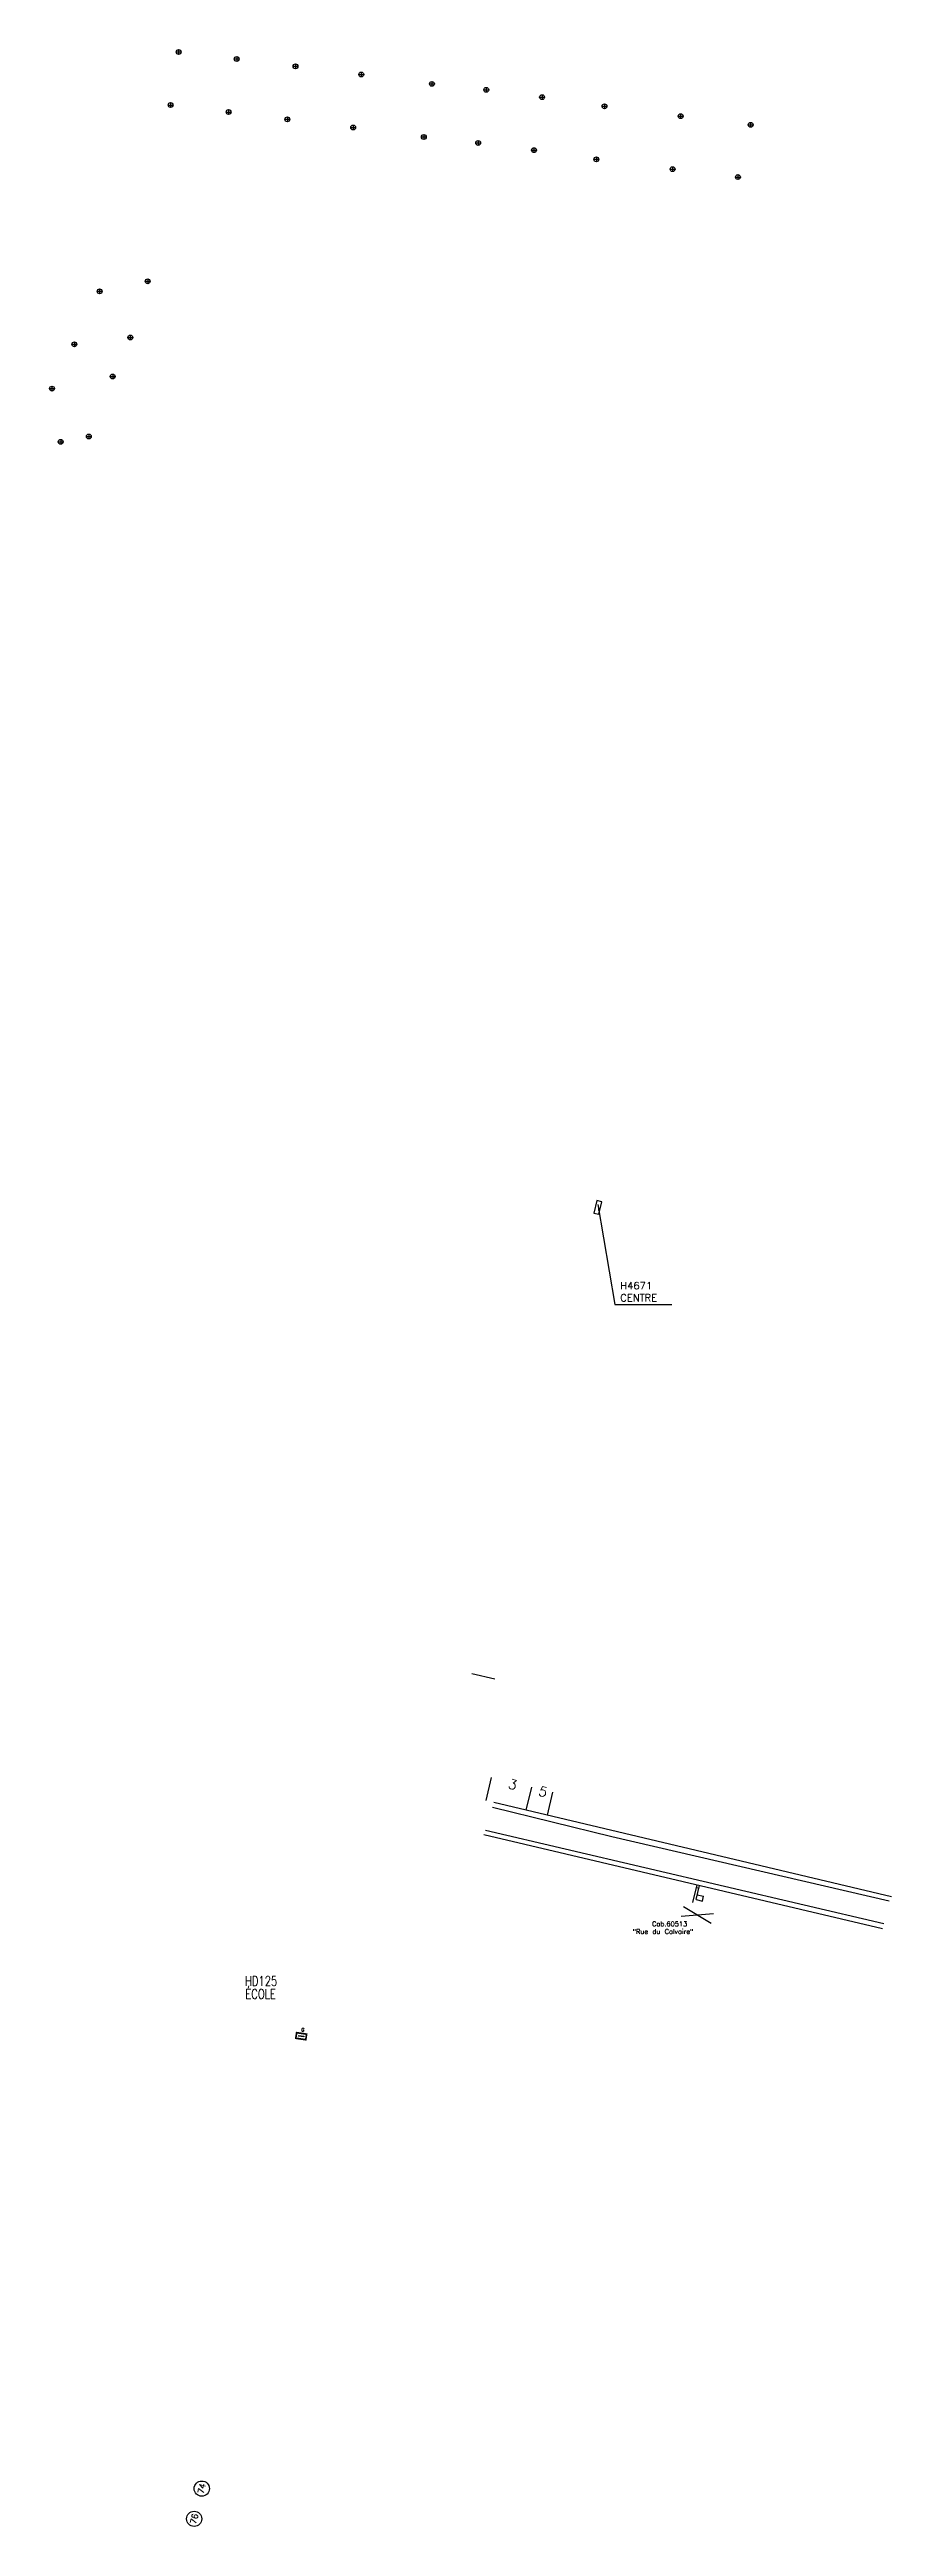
# Model space of a CAD drawing. Header units: millimetres. Extents: x 104990 to 105458, y 137048 to 137951.
# Drawn here: x 104990 to 105164, y 137441 to 137951 of the extents above; entities that cross this region are included whole.
import ezdxf
from ezdxf.enums import TextEntityAlignment as Align

# ---------------------------------------------------------------- set-up
doc = ezdxf.new("R2010")
doc.units = ezdxf.units.MM
doc.header["$LTSCALE"] = 0.3
doc.header["$MEASUREMENT"] = 0
doc.layers.get('0').update_dxf_attribs({"linetype": 'CONTINUOUS'})
for name, color, linetype in [('BB01', 7, 'CONTINUOUS'), ('BB06', 7, 'CONTINUOUS'), ('BB08', 7, 'CONTINUOUS'), ('BF02', 7, 'CONTINUOUS'), ('BR01', 7, 'CONTINUOUS'), ('BR12', 7, 'CONTINUOUS'), ('BR16', 7, 'CONTINUOUS'), ('G_210', 7, 'CONTINUOUS'), ('M_200', 7, 'CONTINUOUS'), ('W0991', 7, 'CONTINUOUS')]:
    doc.layers.add(name, color=color, linetype=linetype)
doc.styles.add('B_ROMANS', font='ROMANS.shx', dxfattribs={"width": 0.75})
doc.styles.get("Standard").update_dxf_attribs({"font": 'ROMANS.SHX'})
doc.styles.add('STYLE1', font='txt.shx')
doc.dimstyles.get("Standard").update_dxf_attribs({"dimtxt": 0.18, "dimasz": 0.18, "dimexe": 0.18, "dimexo": 0.0625, "dimgap": 0.09, "dimtad": 0, "dimtih": 1, "dimtoh": 1, "dimdec": 4, "dimzin": 0, "dimdsep": 46, "dimtxsty": 'Standard', "dimcen": 0.09, "dimadec": 0, "dimazin": 0, "dimtfac": 1, "dimtdec": 4, "dimtofl": 0, "dimtmove": 0, "dimatfit": 3, "dimfxl": 0, "dimtolj": 1, "dimtzin": 0, "dimarcsym": 0})

msp = doc.modelspace()

# ---------------------------------------------------------------- texts
at = {"layer": 'BB06', "color": 253, "style": 'STYLE1'}
for s, p in [('3', (105085.72, 137593.5)), ('5', (105091.97, 137592.01))]:
    msp.add_text(s, height=2, rotation=344.3982, dxfattribs=at).set_placement(p, align=Align.MIDDLE)
at = {"layer": 'BB08', "color": 252, "style": 'STYLE1'}
for s, p in [('Cab.60513', (105114.41, 137564.26)), ('"Rue du Calvaire"', (105110.42, 137562.69))]:
    msp.add_text(s, height=1, dxfattribs=at).set_placement(p)
at = {"layer": 'M_200', "insert": (105107.87, 137697.02), "char_height": 1.5, "attachment_point": 1}
msp.add_mtext('\\A1;H4671\\PCENTRE', dxfattribs=at)
at = {"layer": 'W0991', "color": 252}
for s, p in [('74', (105021.67, 137448.4)), ('76', (105020.1, 137442.17))]:
    msp.add_text(s, height=1.25, rotation=76.0962, dxfattribs=at).set_placement(p, align=Align.MIDDLE)

# ---------------------------------------------------------------- blocks, each defined once
blk = doc.blocks.new('BR1209')
at = {"color": 0, "linetype": 'Continuous', "flags": 128}
for points in [[(-0.5, 0), (0.5, 0)], [(0, 0.5), (0, -0.5)]]:
    blk.add_lwpolyline(points, dxfattribs=at)
at = {"color": 0, "linetype": 'Continuous'}
blk.add_circle((0, 0), 0.5, dxfattribs=at)
at = {"color": 0, "linetype": 'Continuous', "style": 'B_ROMANS', "width": 0.75}
blk.add_attdef('NUM', text='', height=1.2, dxfattribs=at).set_placement((0, 2), align=Align.MIDDLE)
at = {"color": 0, "linetype": 'Continuous', "style": 'B_ROMANS', "width": 0.75, "flags": 3}
for tag, p in [('DEF_LEG', (0, -10)), ('DEF_COUP', (0, -12.5)), ('DEF_TYPE', (0, -15))]:
    blk.add_attdef(tag, text='', height=1.2, dxfattribs=at).set_placement(p, align=Align.MIDDLE)
blk = doc.blocks.new('f104137c')
at = {"layer": 'BR12', "color": 252}
for p in [(104995.43, 137890.24), (104990.82, 137881.11), (104992.62, 137870.14), (104998.4, 137871.24)]:
    blk.add_blockref('BR1209', p, dxfattribs=at)
blk = doc.blocks.new('*U9')
at = {"layer": 'G_210', "color": 0, "linetype": 'Continuous', "const_width": 0.35, "flags": 128}
blk.add_lwpolyline([(2.07, 1.16), (2.07, 0), (0, 0), (0, 1.16)], close=True, dxfattribs=at)
at = {"layer": 'G_210', "color": 0, "linetype": 'Continuous'}
blk.add_lwpolyline([(0.5, 0.66), (1.57, 0.66), (1.57, 0.5), (0.5, 0.5)], close=True, dxfattribs=at)
at = {"layer": 'G_210', "insert": (1.18, 1.95), "char_height": 0.689, "width": 0.7456, "attachment_point": 5}
blk.add_mtext('G', dxfattribs=at)
at = {"layer": 'G_210', "color": 0, "linetype": 'Continuous', "width": 0.75}
for tag, height, p in [('NUM', 4, (2, 16)), ('NOM', 4, (2, 11)), ('BCL', 3, (2, 7))]:
    blk.add_attdef(tag, text='', height=height, dxfattribs=at).set_placement(p, align=Align.MIDDLE)
at = {"layer": 'G_210', "color": 0, "linetype": 'Continuous', "width": 0.75, "flags": 3}
for tag, p in [('DEF_COUP', (2.14, -5.61)), ('DEF_LEG', (2.14, -3.11)), ('DEF_TYPE', (2.14, -8.11))]:
    blk.add_attdef(tag, text='', height=1.2, dxfattribs=at).set_placement(p, align=Align.MIDDLE)

# ---------------------------------------------------------------- linework, layer by layer
at = {"layer": 'BB01', "color": 253}
for p, q in [((105077.29, 137616.33), (105082.05, 137615.23)), ((105081.3, 137594.94), (105080.15, 137590.2)), ((105089.56, 137592.94), (105088.41, 137588.2)), ((105093.93, 137591.88), (105092.78, 137587.14)), ((105122.84, 137569.16), (105123.71, 137572.81)), ((105123.5, 137569.79), (105124.19, 137572.7)), ((105123.5, 137569.79), (105124.8, 137569.47)), ((105123.73, 137570.75), (105125, 137570.45)), ((105124.06, 137572.13), (105124.19, 137572.7)), ((105124.8, 137569.47), (105125, 137570.45))]:
    msp.add_line(p, q, dxfattribs=at)
at = {"layer": 'BB08', "color": 252, "flags": 128}
for points in [[(105120.43, 137566.36), (105127.04, 137566.91)], [(105120.9, 137568.36), (105126.57, 137564.91)]]:
    msp.add_lwpolyline(points, dxfattribs=at)
at = {"layer": 'BF02', "color": 253}
for p, q in [((105079.75, 137583.2), (105161.86, 137563.8)), ((105123.59, 137572.24), (105124.06, 137572.13))]:
    msp.add_line(p, q, dxfattribs=at)
at = {"layer": 'BR01', "color": 253}
for p, q in [((105081.58, 137588.84), (105106.13, 137582.79)), ((105081.79, 137589.87), (105163.71, 137570.41)), ((105080.09, 137584.09), (105162.17, 137564.81)), ((105106.13, 137582.79), (105163.25, 137569.48))]:
    msp.add_line(p, q, dxfattribs=at)
at = {"layer": 'BR16', "color": 252, "flags": 128}
msp.add_lwpolyline([(105103.04, 137713.81), (105102.42, 137711.21), (105103.44, 137710.97), (105104.06, 137713.56)], close=True, dxfattribs=at)
at = {"layer": 'W0991', "color": 252}
for centre in [(105021.67, 137448.4), (105020.1, 137442.17)]:
    msp.add_circle(centre, 1.57, dxfattribs=at)

# ---------------------------------------------------------------- block references
msp.add_blockref('f104137c', (0, 0))
at = {"layer": 'BR12', "color": 252}
for p in [(105016.91, 137950.47), (105028.86, 137949.03), (105040.97, 137947.52), (105054.52, 137945.83), (105069.07, 137943.89), (105080.26, 137942.66), (105015.25, 137939.54), (105027.2, 137938.1), (105039.3, 137936.59), (105091.76, 137941.17), (105104.61, 137939.28), (105120.3, 137937.25), (105052.86, 137934.9), (105067.41, 137932.95), (105078.59, 137931.73), (105134.71, 137935.46), (105090.09, 137930.24), (105102.94, 137928.35), (105118.64, 137926.32), (105132.09, 137924.69), (105000.64, 137901.15), (105010.53, 137903.22), (105006.95, 137891.65), (105003.33, 137883.61)]:
    msp.add_blockref('BR1209', p, dxfattribs=at)
at = {"layer": 'G_210'}
ref = msp.add_blockref('*U9', (105041.04, 137541.2), dxfattribs=dict(at, rotation=351.6165862378273))
ref.add_attrib('NUM', 'HD125', dxfattribs={"color": 0, "linetype": 'Continuous', "height": 2, "width": 0.75}).set_placement((105033.9, 137552.99), align=Align.MIDDLE)
ref.add_attrib('NOM', 'ÉCOLE', dxfattribs={"color": 0, "linetype": 'Continuous', "height": 2, "width": 0.75}).set_placement((105033.8, 137550.66), align=Align.MIDDLE)

msp.set_redraw_order([(e.dxf.handle, doc.entitydb.next_handle()) for e in msp.query("TEXT MTEXT ATTDEF DIMENSION ARC_DIMENSION")])  # texts and dimensions are drawn at this point

# ---------------------------------------------------------------- leaders
at = {"layer": 'M_200', "annotation_type": 0, "has_hookline": 1, "hookline_direction": 0, "text_width": 8.07}
msp.add_leader([(105103.25, 137712.96), (105106.73, 137692.37), (105107.93, 137692.37)], dimstyle='Standard', override={"dimtxt": 0.75, "dimasz": 1.2, "dimexe": 0.5, "dimexo": 0.5, "dimgap": 2.5, "dimtad": 1, "dimtih": 0, "dimtoh": 0, "dimdec": 2, "dimcen": -0.5, "dimdle": 1, "dimclrd": 256, "dimclre": 253, "dimtfac": 1.333333, "dimtdec": 2, "dimtofl": 1, "dimtmove": 2}, dxfattribs=at)

doc.saveas('drawing.dxf')
